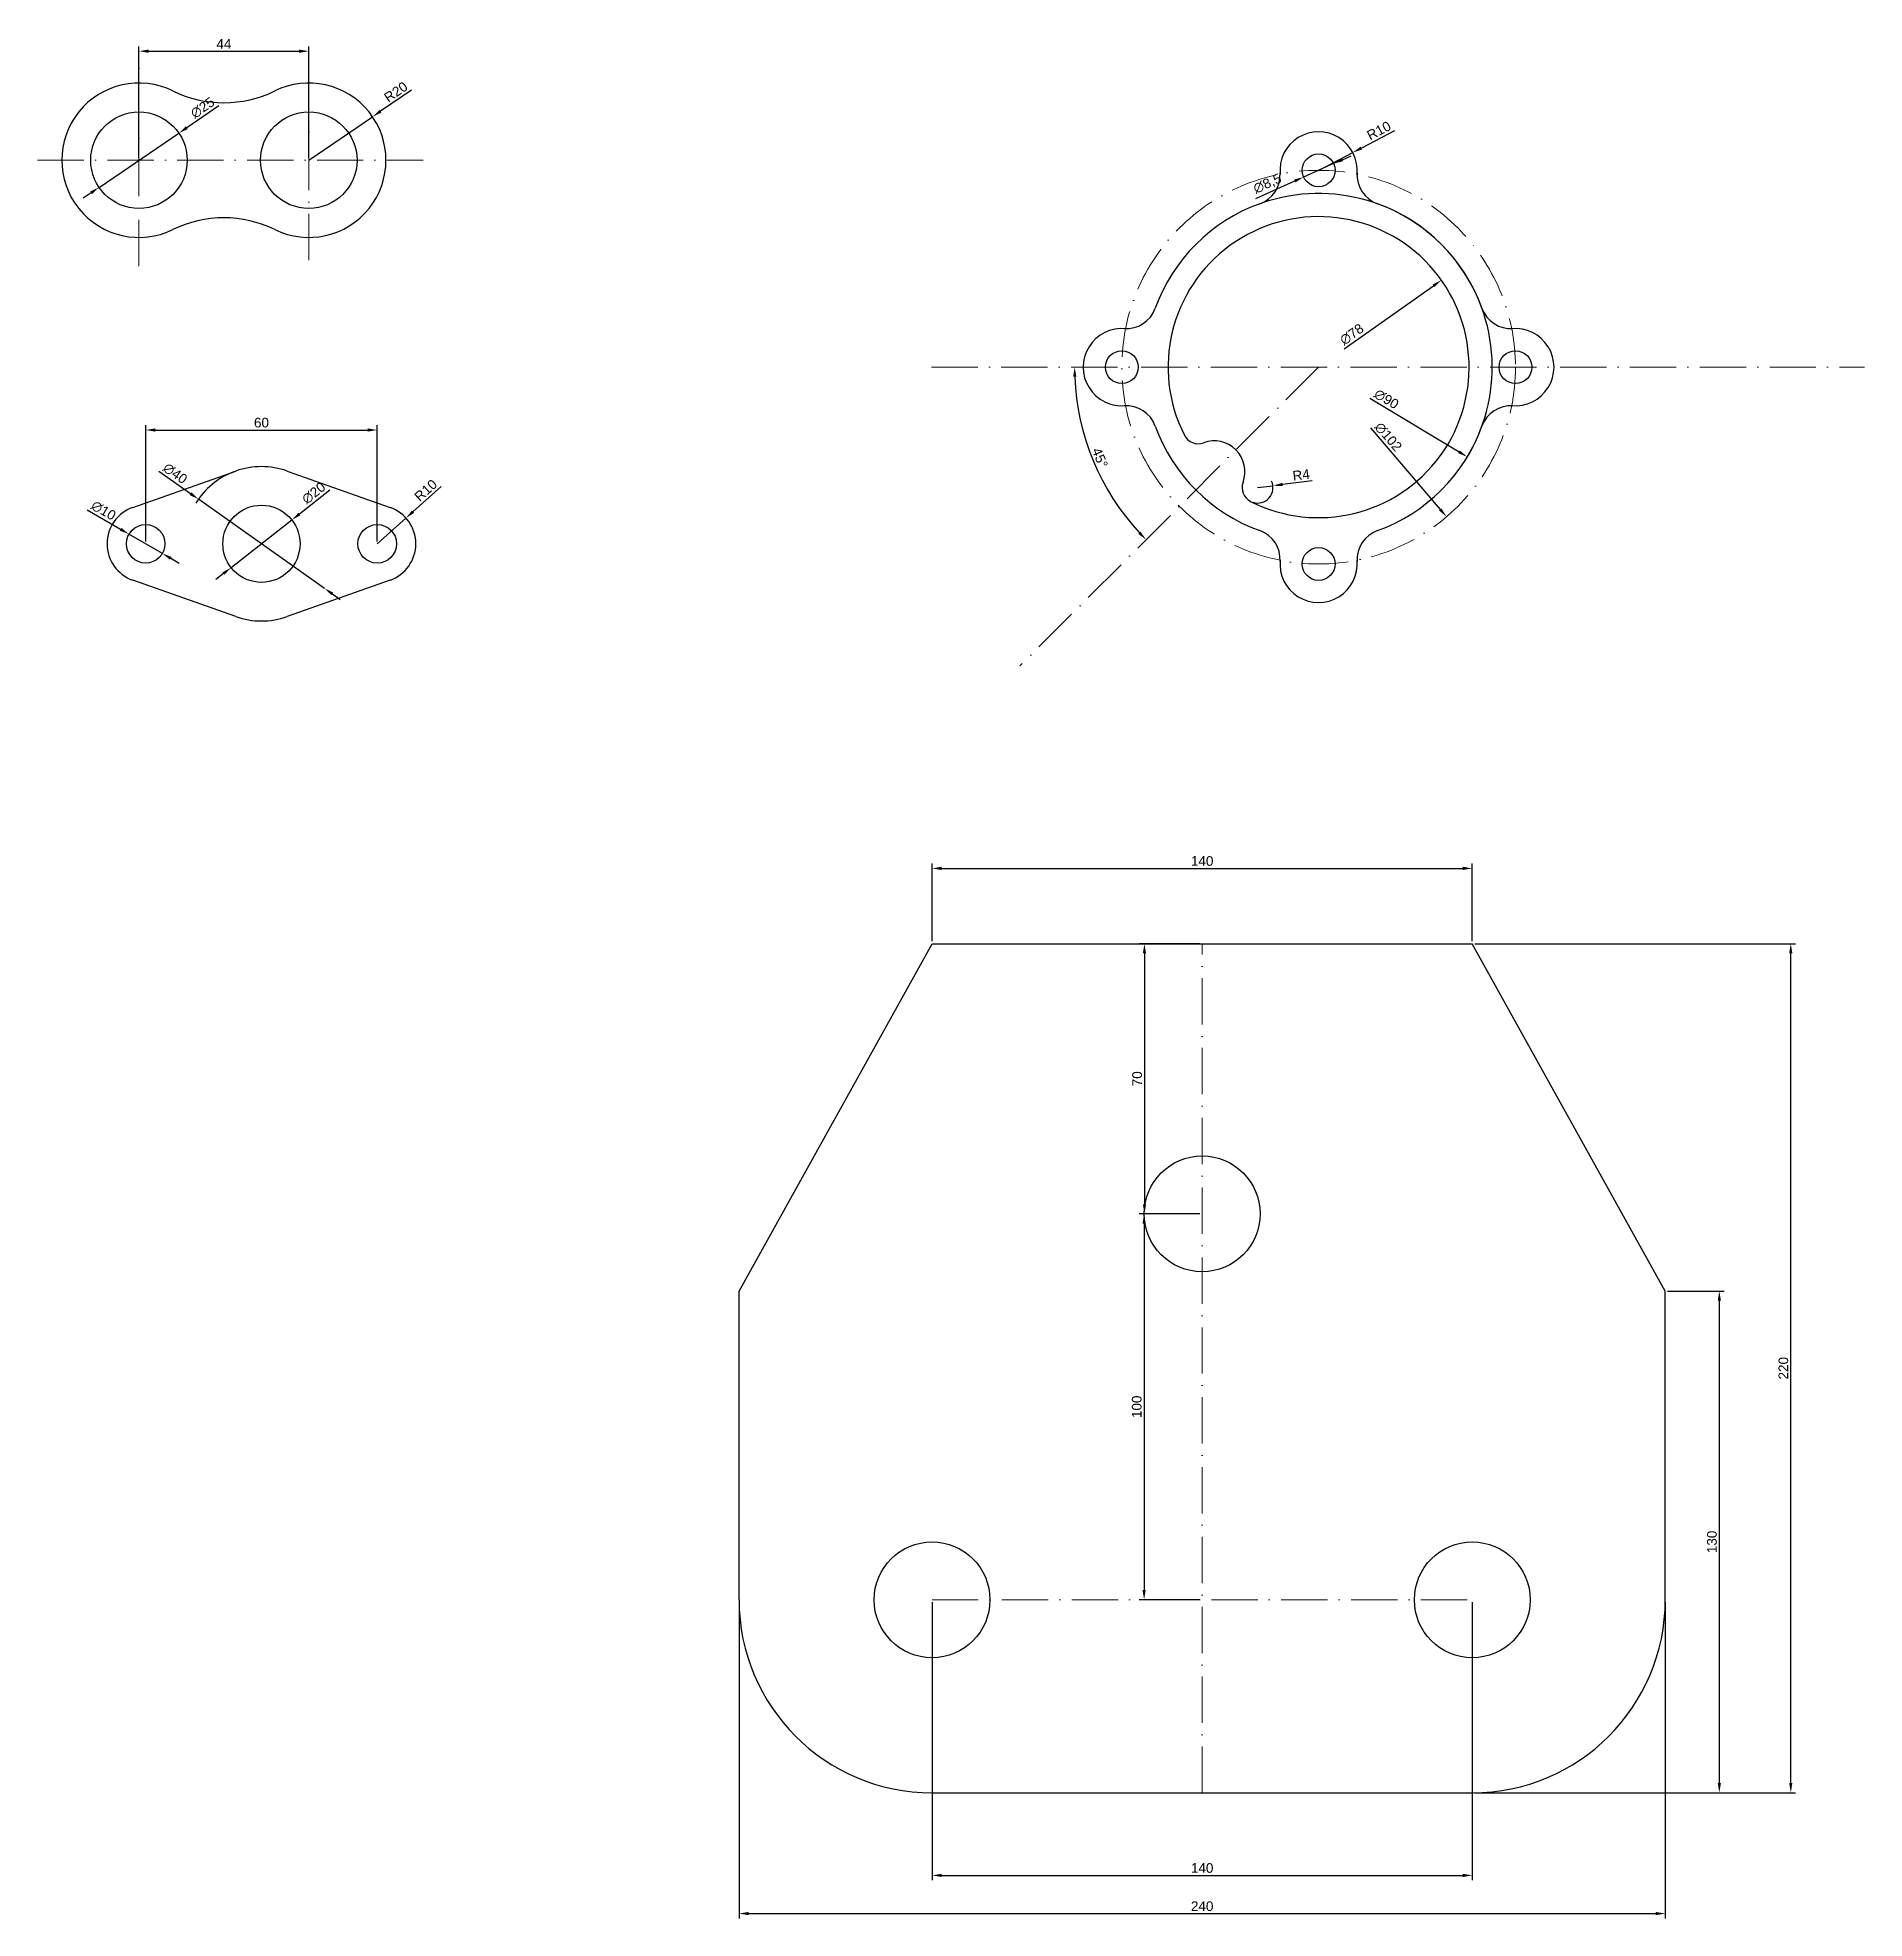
# Model space of a CAD drawing. Header units: millimetres. Extents: x 2433 to 2942, y 547 to 3299.
# Drawn here: x 2468.6 to 2942, y 547.3 to 1034.7 of the extents above; entities that cross this region are included whole.
import ezdxf

# ---------------------------------------------------------------- set-up
doc = ezdxf.new("R2010")
doc.units = ezdxf.units.MM
doc.linetypes.add('ACAD_ISO10W100', pattern=[18, 12, -3, 0, -3])
doc.layers.get('0').update_dxf_attribs({"lineweight": 25})
doc.layers.add('eksen çizgisi', color=1, linetype='ACAD_ISO10W100', lineweight=15)
doc.layers.add('ölçülendirme', color=2, linetype='Continuous', lineweight=15)
doc.styles.get("Standard").update_dxf_attribs({"font": 'arial.ttf'})
doc.dimstyles.new('ISO-25', dxfattribs={"dimtxt": 2.5, "dimasz": 2.5, "dimexe": 1.25, "dimexo": 0.625, "dimtad": 1, "dimtxsty": 'Standard', "dimcen": 2.5, "dimadec": 0, "dimazin": 0, "dimtfac": 1, "dimtmove": 0, "dimatfit": 3, "dimfxl": 1, "dimarcsym": 0})

msp = doc.modelspace()

# ---------------------------------------------------------------- blocks, each defined once
blk = doc.blocks.new('*D482')
at = {"layer": 'Defpoints', "color": 0, "transparency": 16777216}
for p in [(2538.88, 1031.16), (2494.88, 1002.9), (2538.88, 1002.9)]:
    blk.add_point(p, dxfattribs=at)
at = {"layer": 'ölçülendirme', "color": 0, "lineweight": -2, "transparency": 16777216}
for p, q in [((2494.88, 1003.53), (2494.88, 1032.41)), ((2497.38, 1031.16), (2536.38, 1031.16)), ((2538.88, 1003.53), (2538.88, 1032.41))]:
    blk.add_line(p, q, dxfattribs=at)
at = {"layer": 'ölçülendirme', "color": 0, "transparency": 16777216}
for points in [[(2497.38, 1031.58), (2497.38, 1030.74), (2494.88, 1031.16)], [(2536.38, 1031.58), (2536.38, 1030.74), (2538.88, 1031.16)]]:
    blk.add_solid(points, dxfattribs=at)
at = {"layer": 'ölçülendirme', "color": 0, "transparency": 16777216, "insert": (2516.88, 1033.04), "char_height": 2.5, "attachment_point": 5}
blk.add_mtext('44', dxfattribs=at)
blk = doc.blocks.new('*D483')
at = {"layer": 'Defpoints', "color": 0, "transparency": 16777216}
for p in [(2505.22, 1009.93), (2484.54, 995.88)]:
    blk.add_point(p, dxfattribs=at)
at = {"layer": 'ölçülendirme', "color": 0, "lineweight": -2, "transparency": 16777216}
for p, q in [((2515.61, 1017), (2507.28, 1011.34)), ((2484.54, 995.88), (2505.22, 1009.93)), ((2482.48, 994.47), (2480.41, 993.06))]:
    blk.add_line(p, q, dxfattribs=at)
at = {"layer": 'ölçülendirme', "color": 0, "transparency": 16777216}
for points in [[(2507.05, 1011.68), (2507.52, 1010.99), (2505.22, 1009.93)], [(2482.24, 994.81), (2482.71, 994.13), (2484.54, 995.88)]]:
    blk.add_solid(points, dxfattribs=at)
at = {"layer": 'ölçülendirme', "color": 0, "transparency": 16777216, "insert": (2511.37, 1016.5), "char_height": 2.5, "attachment_point": 5, "rotation": 34.2158}
blk.add_mtext('∅25', dxfattribs=at)
blk = doc.blocks.new('*D484')
at = {"layer": 'Defpoints', "color": 0, "transparency": 16777216}
for p in [(2555.4, 1014.17), (2538.88, 1002.9)]:
    blk.add_point(p, dxfattribs=at)
at = {"layer": 'ölçülendirme', "color": 0, "lineweight": -2, "transparency": 16777216}
for p, q in [((2565.49, 1021.06), (2557.47, 1015.58)), ((2538.88, 1002.9), (2555.4, 1014.17))]:
    blk.add_line(p, q, dxfattribs=at)
at = {"layer": 'ölçülendirme', "color": 0, "transparency": 16777216}
blk.add_solid([(2557.23, 1015.93), (2557.7, 1015.24), (2555.4, 1014.17)], dxfattribs=at)
at = {"layer": 'ölçülendirme', "color": 0, "transparency": 16777216, "insert": (2561.44, 1020.6), "char_height": 2.5, "attachment_point": 5, "rotation": 34.2994}
blk.add_mtext('R20', dxfattribs=at)
blk = doc.blocks.new('*D485')
at = {"layer": 'Defpoints', "color": 0, "transparency": 16777216}
for p in [(2564.06, 910.19), (2556.62, 903.52)]:
    blk.add_point(p, dxfattribs=at)
at = {"layer": 'ölçülendirme', "color": 0, "lineweight": -2, "transparency": 16777216}
for p, q in [((2573.16, 918.35), (2565.93, 911.86)), ((2556.62, 903.52), (2564.06, 910.19))]:
    blk.add_line(p, q, dxfattribs=at)
at = {"layer": 'ölçülendirme', "color": 0, "transparency": 16777216}
blk.add_solid([(2565.65, 912.17), (2566.2, 911.55), (2564.06, 910.19)], dxfattribs=at)
at = {"layer": 'ölçülendirme', "color": 0, "transparency": 16777216, "insert": (2569.2, 917.36), "char_height": 2.5, "attachment_point": 5, "rotation": 41.874}
blk.add_mtext('R10', dxfattribs=at)
blk = doc.blocks.new('*D486')
at = {"layer": 'Defpoints', "color": 0, "transparency": 16777216}
for p in [(2556.62, 933), (2496.62, 903.52), (2556.62, 903.52)]:
    blk.add_point(p, dxfattribs=at)
at = {"layer": 'ölçülendirme', "color": 0, "lineweight": -2, "transparency": 16777216}
for p, q in [((2496.62, 904.14), (2496.62, 934.25)), ((2499.12, 933), (2554.12, 933)), ((2556.62, 904.14), (2556.62, 934.25))]:
    blk.add_line(p, q, dxfattribs=at)
at = {"layer": 'ölçülendirme', "color": 0, "transparency": 16777216}
for points in [[(2499.12, 933.42), (2499.12, 932.58), (2496.62, 933)], [(2554.12, 933.42), (2554.12, 932.58), (2556.62, 933)]]:
    blk.add_solid(points, dxfattribs=at)
at = {"layer": 'ölçülendirme', "color": 0, "transparency": 16777216, "insert": (2526.62, 934.9), "char_height": 2.5, "attachment_point": 5}
blk.add_mtext('60', dxfattribs=at)
blk = doc.blocks.new('*D487')
at = {"layer": 'Defpoints', "color": 0, "transparency": 16777216}
for p in [(2510.29, 915.07), (2542.95, 891.97)]:
    blk.add_point(p, dxfattribs=at)
at = {"layer": 'ölçülendirme', "color": 0, "lineweight": -2, "transparency": 16777216}
for p, q in [((2500.05, 922.31), (2508.25, 916.51)), ((2542.95, 891.97), (2510.29, 915.07)), ((2544.99, 890.53), (2547.03, 889.09))]:
    blk.add_line(p, q, dxfattribs=at)
blk.add_arc((2526.62, 903.52), 20, 111.2617, 148.3166, dxfattribs=at)
at = {"layer": 'ölçülendirme', "color": 0, "transparency": 16777216}
for points in [[(2508.49, 916.85), (2508.01, 916.17), (2510.29, 915.07)], [(2545.23, 890.87), (2544.75, 890.19), (2542.95, 891.97)]]:
    blk.add_solid(points, dxfattribs=at)
at = {"layer": 'ölçülendirme', "color": 0, "transparency": 16777216, "insert": (2504.26, 921.74), "char_height": 2.5, "attachment_point": 5, "rotation": 324.7356}
blk.add_mtext('∅40', dxfattribs=at)
blk = doc.blocks.new('*D488')
at = {"layer": 'Defpoints', "color": 0, "transparency": 16777216}
for p in [(2534.49, 909.69), (2518.75, 897.35)]:
    blk.add_point(p, dxfattribs=at)
at = {"layer": 'ölçülendirme', "color": 0, "lineweight": -2, "transparency": 16777216}
for p, q in [((2544.36, 917.43), (2536.45, 911.23)), ((2518.75, 897.35), (2534.49, 909.69)), ((2516.78, 895.81), (2514.81, 894.26))]:
    blk.add_line(p, q, dxfattribs=at)
at = {"layer": 'ölçülendirme', "color": 0, "transparency": 16777216}
for points in [[(2536.2, 911.56), (2536.71, 910.9), (2534.49, 909.69)], [(2516.52, 896.13), (2517.04, 895.48), (2518.75, 897.35)]]:
    blk.add_solid(points, dxfattribs=at)
at = {"layer": 'ölçülendirme', "color": 0, "transparency": 16777216, "insert": (2540.17, 916.65), "char_height": 2.5, "attachment_point": 5, "rotation": 38.1045}
blk.add_mtext('∅20', dxfattribs=at)
blk = doc.blocks.new('*D489')
at = {"layer": 'Defpoints', "color": 0, "transparency": 16777216}
for p in [(2492.29, 906.03), (2500.94, 901.01)]:
    blk.add_point(p, dxfattribs=at)
at = {"layer": 'ölçülendirme', "color": 0, "lineweight": -2, "transparency": 16777216}
for p, q in [((2481.44, 912.31), (2490.13, 907.28)), ((2500.94, 901.01), (2492.29, 906.03)), ((2503.11, 899.76), (2505.27, 898.51))]:
    blk.add_line(p, q, dxfattribs=at)
at = {"layer": 'ölçülendirme', "color": 0, "transparency": 16777216}
for points in [[(2490.34, 907.64), (2489.92, 906.92), (2492.29, 906.03)], [(2503.32, 900.12), (2502.9, 899.4), (2500.94, 901.01)]]:
    blk.add_solid(points, dxfattribs=at)
at = {"layer": 'ölçülendirme', "color": 0, "transparency": 16777216, "insert": (2485.69, 912.13), "char_height": 2.5, "attachment_point": 5, "rotation": 329.9188}
blk.add_mtext('∅10', dxfattribs=at)
blk = doc.blocks.new('*D549')
at = {"layer": 'Defpoints', "color": 0, "transparency": 16777216}
for p in [(2809.42, 1004.91), (2800.55, 1000.28)]:
    blk.add_point(p, dxfattribs=at)
at = {"layer": 'ölçülendirme', "color": 0, "lineweight": -2, "transparency": 16777216}
for p, q in [((2820.25, 1010.56), (2811.63, 1006.07)), ((2800.55, 1000.28), (2809.42, 1004.91))]:
    blk.add_line(p, q, dxfattribs=at)
at = {"layer": 'ölçülendirme', "color": 0, "transparency": 16777216}
blk.add_solid([(2811.44, 1006.44), (2811.83, 1005.7), (2809.42, 1004.91)], dxfattribs=at)
at = {"layer": 'ölçülendirme', "color": 0, "transparency": 16777216, "insert": (2816.17, 1010.58), "char_height": 2.5, "attachment_point": 5, "rotation": 27.5566}
blk.add_mtext('R10', dxfattribs=at)
blk = doc.blocks.new('*D550')
at = {"layer": 'Defpoints', "color": 0, "transparency": 16777216}
for p in [(2784.73, 918.07), (2788.7, 918.57)]:
    blk.add_point(p, dxfattribs=at)
at = {"layer": 'ölçülendirme', "color": 0, "lineweight": -2, "transparency": 16777216}
for p, q in [((2784.73, 918.07), (2788.7, 918.57)), ((2798.89, 919.85), (2791.18, 918.88))]:
    blk.add_line(p, q, dxfattribs=at)
blk.add_arc((2784.73, 918.07), 4, 252.0749, 25.095, dxfattribs=at)
at = {"layer": 'ölçülendirme', "color": 0, "transparency": 16777216}
blk.add_solid([(2791.13, 919.29), (2791.23, 918.47), (2788.7, 918.57)], dxfattribs=at)
at = {"layer": 'ölçülendirme', "color": 0, "transparency": 16777216, "insert": (2796.04, 921.38), "char_height": 2.5, "attachment_point": 5, "rotation": 7.1901}
blk.add_mtext('R4', dxfattribs=at)
blk = doc.blocks.new('*D551')
at = {"layer": 'Defpoints', "color": 0, "transparency": 16777216}
for p in [(2700.24, 949.28), (2800.55, 949.28), (2941.98, 949.28), (2739.48, 932.92), (2723.17, 871.9)]:
    blk.add_point(p, dxfattribs=at)
at = {"layer": 'ölçülendirme', "color": 0, "lineweight": -2, "transparency": 16777216}
blk.add_arc((2800.55, 949.28), 63.23, 182.2656, 222.7344, dxfattribs=at)
at = {"layer": 'ölçülendirme', "color": 0, "transparency": 16777216}
for points in [[(2736.96, 946.78), (2737.79, 946.79), (2737.32, 949.28)], [(2754.41, 906.67), (2753.81, 906.09), (2755.84, 904.58)]]:
    blk.add_solid(points, dxfattribs=at)
at = {"layer": 'ölçülendirme', "color": 0, "transparency": 16777216, "insert": (2743.89, 925.81), "char_height": 2.5, "attachment_point": 5, "rotation": 292.5}
blk.add_mtext('45°', dxfattribs=at)
blk = doc.blocks.new('*D552')
at = {"layer": 'Defpoints', "color": 0, "transparency": 16777216}
for p in [(2804.43, 1002.02), (2796.67, 998.55)]:
    blk.add_point(p, dxfattribs=at)
at = {"layer": 'ölçülendirme', "color": 0, "lineweight": -2, "transparency": 16777216}
for p, q in [((2806.71, 1003.04), (2808.99, 1004.06)), ((2804.43, 1002.02), (2796.67, 998.55)), ((2784.31, 993.02), (2794.39, 997.53))]:
    blk.add_line(p, q, dxfattribs=at)
at = {"layer": 'ölçülendirme', "color": 0, "transparency": 16777216}
for points in [[(2806.54, 1003.42), (2806.88, 1002.66), (2804.43, 1002.02)], [(2794.22, 997.91), (2794.56, 997.15), (2796.67, 998.55)]]:
    blk.add_solid(points, dxfattribs=at)
at = {"layer": 'ölçülendirme', "color": 0, "transparency": 16777216, "insert": (2787.33, 996.74), "char_height": 2.5, "attachment_point": 5, "rotation": 24.1144}
blk.add_mtext('∅8,5', dxfattribs=at)
blk = doc.blocks.new('*D553')
at = {"layer": 'Defpoints', "color": 0, "transparency": 16777216}
for p in [(2832.38, 971.82), (2768.72, 926.75)]:
    blk.add_point(p, dxfattribs=at)
at = {"layer": 'ölçülendirme', "color": 0, "lineweight": -2, "transparency": 16777216}
blk.add_line((2807.21, 954), (2830.34, 970.37), dxfattribs=at)
at = {"layer": 'ölçülendirme', "color": 0, "transparency": 16777216}
blk.add_solid([(2830.1, 970.71), (2830.58, 970.03), (2832.38, 971.82)], dxfattribs=at)
at = {"layer": 'ölçülendirme', "color": 0, "transparency": 16777216, "insert": (2809.16, 957.79), "char_height": 2.5, "attachment_point": 5, "rotation": 35.2898}
blk.add_mtext('∅78', dxfattribs=at)
blk = doc.blocks.new('*D554')
at = {"layer": 'Defpoints', "color": 0, "transparency": 16777216}
for p in [(2762.01, 972.52), (2839.09, 926.05)]:
    blk.add_point(p, dxfattribs=at)
at = {"layer": 'ölçülendirme', "color": 0, "lineweight": -2, "transparency": 16777216}
blk.add_line((2813.87, 941.26), (2836.95, 927.34), dxfattribs=at)
blk.add_arc((2800.55, 949.28), 45, 327.3243, 109.0168, dxfattribs=at)
at = {"layer": 'ölçülendirme', "color": 0, "transparency": 16777216}
blk.add_solid([(2837.16, 927.7), (2836.73, 926.99), (2839.09, 926.05)], dxfattribs=at)
at = {"layer": 'ölçülendirme', "color": 0, "transparency": 16777216, "insert": (2818.12, 941), "char_height": 2.5, "attachment_point": 5, "rotation": 328.9159}
blk.add_mtext('∅90', dxfattribs=at)
blk = doc.blocks.new('*D555')
at = {"layer": 'Defpoints', "color": 0, "transparency": 16777216}
for p in [(2767.41, 988.04), (2833.7, 910.53)]:
    blk.add_point(p, dxfattribs=at)
at = {"layer": 'ölçülendirme', "color": 0, "lineweight": -2, "transparency": 16777216}
blk.add_line((2814.02, 933.53), (2832.07, 912.43), dxfattribs=at)
at = {"layer": 'ölçülendirme', "color": 0, "transparency": 16777216}
blk.add_solid([(2832.39, 912.7), (2831.76, 912.15), (2833.7, 910.53)], dxfattribs=at)
at = {"layer": 'ölçülendirme', "color": 0, "transparency": 16777216, "insert": (2818.6, 931.22), "char_height": 2.5, "attachment_point": 5, "rotation": 310.5361}
blk.add_mtext('∅102', dxfattribs=at)
blk = doc.blocks.new('*D556')
at = {"layer": 'Defpoints', "color": 0, "transparency": 16777216}
for p in [(2840.38, 819.42), (2700.38, 799.9), (2840.38, 799.9)]:
    blk.add_point(p, dxfattribs=at)
at = {"layer": 'ölçülendirme', "color": 0, "lineweight": -2, "transparency": 16777216}
for p, q in [((2700.38, 800.52), (2700.38, 820.67)), ((2702.88, 819.42), (2837.88, 819.42)), ((2840.38, 800.52), (2840.38, 820.67))]:
    blk.add_line(p, q, dxfattribs=at)
at = {"layer": 'ölçülendirme', "color": 0, "transparency": 16777216}
for points in [[(2702.88, 819.84), (2702.88, 819), (2700.38, 819.42)], [(2837.88, 819.84), (2837.88, 819), (2840.38, 819.42)]]:
    blk.add_solid(points, dxfattribs=at)
at = {"layer": 'ölçülendirme', "color": 0, "transparency": 16777216, "insert": (2770.38, 821.32), "char_height": 2.5, "attachment_point": 5}
blk.add_mtext('140', dxfattribs=at)
blk = doc.blocks.new('*D557')
at = {"layer": 'Defpoints', "color": 0, "transparency": 16777216}
for p in [(2770.38, 799.9), (2755.43, 729.9), (2770.38, 729.9)]:
    blk.add_point(p, dxfattribs=at)
at = {"layer": 'ölçülendirme', "color": 0, "lineweight": -2, "transparency": 16777216}
for p, q in [((2769.75, 799.9), (2754.18, 799.9)), ((2755.43, 797.4), (2755.43, 732.4)), ((2769.75, 729.9), (2754.18, 729.9))]:
    blk.add_line(p, q, dxfattribs=at)
at = {"layer": 'ölçülendirme', "color": 0, "transparency": 16777216}
for points in [[(2755.01, 797.4), (2755.84, 797.4), (2755.43, 799.9)], [(2755.01, 732.4), (2755.84, 732.4), (2755.43, 729.9)]]:
    blk.add_solid(points, dxfattribs=at)
at = {"layer": 'ölçülendirme', "color": 0, "transparency": 16777216, "insert": (2753.53, 764.9), "char_height": 2.5, "attachment_point": 5, "rotation": 90}
blk.add_mtext('70', dxfattribs=at)
blk = doc.blocks.new('*D558')
at = {"layer": 'Defpoints', "color": 0, "transparency": 16777216}
for p in [(2770.38, 729.9), (2755.34, 629.9), (2770.38, 629.9)]:
    blk.add_point(p, dxfattribs=at)
at = {"layer": 'ölçülendirme', "color": 0, "lineweight": -2, "transparency": 16777216}
for p, q in [((2769.75, 729.9), (2754.09, 729.9)), ((2755.34, 727.4), (2755.34, 632.4)), ((2769.75, 629.9), (2754.09, 629.9))]:
    blk.add_line(p, q, dxfattribs=at)
at = {"layer": 'ölçülendirme', "color": 0, "transparency": 16777216}
for points in [[(2754.92, 727.4), (2755.75, 727.4), (2755.34, 729.9)], [(2754.92, 632.4), (2755.75, 632.4), (2755.34, 629.9)]]:
    blk.add_solid(points, dxfattribs=at)
at = {"layer": 'ölçülendirme', "color": 0, "transparency": 16777216, "insert": (2753.44, 679.9), "char_height": 2.5, "attachment_point": 5, "rotation": 90}
blk.add_mtext('100', dxfattribs=at)
blk = doc.blocks.new('*D559')
at = {"layer": 'Defpoints', "color": 0, "transparency": 16777216}
for p in [(2700.38, 629.9), (2840.38, 629.9), (2840.38, 558.49)]:
    blk.add_point(p, dxfattribs=at)
at = {"layer": 'ölçülendirme', "color": 0, "lineweight": -2, "transparency": 16777216}
for p, q in [((2700.38, 629.27), (2700.38, 557.24)), ((2840.38, 629.27), (2840.38, 557.24)), ((2702.88, 558.49), (2837.88, 558.49))]:
    blk.add_line(p, q, dxfattribs=at)
at = {"layer": 'ölçülendirme', "color": 0, "transparency": 16777216}
for points in [[(2702.88, 558.91), (2702.88, 558.07), (2700.38, 558.49)], [(2837.88, 558.91), (2837.88, 558.07), (2840.38, 558.49)]]:
    blk.add_solid(points, dxfattribs=at)
at = {"layer": 'ölçülendirme', "color": 0, "transparency": 16777216, "insert": (2770.38, 560.39), "char_height": 2.5, "attachment_point": 5}
blk.add_mtext('140', dxfattribs=at)
blk = doc.blocks.new('*D560')
at = {"layer": 'Defpoints', "color": 0, "transparency": 16777216}
for p in [(2650.38, 629.9), (2890.38, 629.9), (2890.38, 548.6)]:
    blk.add_point(p, dxfattribs=at)
at = {"layer": 'ölçülendirme', "color": 0, "lineweight": -2, "transparency": 16777216}
for p, q in [((2650.38, 629.27), (2650.38, 547.35)), ((2890.38, 629.27), (2890.38, 547.35)), ((2652.88, 548.6), (2887.88, 548.6))]:
    blk.add_line(p, q, dxfattribs=at)
at = {"layer": 'ölçülendirme', "color": 0, "transparency": 16777216}
for points in [[(2652.88, 549.02), (2652.88, 548.18), (2650.38, 548.6)], [(2887.88, 549.02), (2887.88, 548.18), (2890.38, 548.6)]]:
    blk.add_solid(points, dxfattribs=at)
at = {"layer": 'ölçülendirme', "color": 0, "transparency": 16777216, "insert": (2770.38, 550.5), "char_height": 2.5, "attachment_point": 5}
blk.add_mtext('240', dxfattribs=at)
blk = doc.blocks.new('*D561')
at = {"layer": 'Defpoints', "color": 0, "transparency": 16777216}
for p in [(2840.38, 799.9), (2922.91, 799.9), (2840.38, 579.9)]:
    blk.add_point(p, dxfattribs=at)
at = {"layer": 'ölçülendirme', "color": 0, "lineweight": -2, "transparency": 16777216}
for p, q in [((2841, 799.9), (2924.16, 799.9)), ((2922.91, 582.4), (2922.91, 797.4)), ((2841, 579.9), (2924.16, 579.9))]:
    blk.add_line(p, q, dxfattribs=at)
at = {"layer": 'ölçülendirme', "color": 0, "transparency": 16777216}
for points in [[(2922.49, 797.4), (2923.32, 797.4), (2922.91, 799.9)], [(2922.49, 582.4), (2923.32, 582.4), (2922.91, 579.9)]]:
    blk.add_solid(points, dxfattribs=at)
at = {"layer": 'ölçülendirme', "color": 0, "transparency": 16777216, "insert": (2921, 689.9), "char_height": 2.5, "attachment_point": 5, "rotation": 90}
blk.add_mtext('220', dxfattribs=at)
blk = doc.blocks.new('*D562')
at = {"layer": 'Defpoints', "color": 0, "transparency": 16777216}
for p in [(2890.38, 709.9), (2840.38, 579.9), (2904.39, 579.9)]:
    blk.add_point(p, dxfattribs=at)
at = {"layer": 'ölçülendirme', "color": 0, "lineweight": -2, "transparency": 16777216}
for p, q in [((2891, 709.9), (2905.64, 709.9)), ((2904.39, 707.4), (2904.39, 582.4)), ((2841, 579.9), (2905.64, 579.9))]:
    blk.add_line(p, q, dxfattribs=at)
at = {"layer": 'ölçülendirme', "color": 0, "transparency": 16777216}
for points in [[(2903.98, 707.4), (2904.81, 707.4), (2904.39, 709.9)], [(2903.98, 582.4), (2904.81, 582.4), (2904.39, 579.9)]]:
    blk.add_solid(points, dxfattribs=at)
at = {"layer": 'ölçülendirme', "color": 0, "transparency": 16777216, "insert": (2902.49, 644.9), "char_height": 2.5, "attachment_point": 5, "rotation": 90}
blk.add_mtext('130', dxfattribs=at)

# ---------------------------------------------------------------- dimensions: what is measured, and where the dimension line sits
at = {"layer": 'ölçülendirme'}
for base, p1, p2, picture, middle in [((2538.881, 1031.16), (2494.881, 1002.904), (2538.881, 1002.904), '*D482', (2516.881, 1033.035)), ((2556.617, 933.001), (2496.617, 903.519), (2556.617, 903.519), '*D486', (2526.617, 934.902)), ((2840.379, 819.42), (2700.379, 799.895), (2840.379, 799.895), '*D556', (2770.379, 821.321)), ((2890.379, 548.6), (2650.379, 629.895), (2890.379, 629.895), '*D560', (2770.379, 550.501)), ((2840.379, 558.489), (2700.379, 629.895), (2840.379, 629.895), '*D559', (2770.379, 560.39))]:
    dim = msp.add_linear_dim(base=base, p1=p1, p2=p2, dimstyle='ISO-25', dxfattribs=at)
    dim.commit()
    dim.dimension.update_dxf_attribs({"geometry": picture, "text_midpoint": middle})
for center, mpoint, picture, middle in [((2538.881, 1002.904), (2555.403, 1014.175), '*D484', (2561.442, 1020.596)), ((2800.551, 1000.285), (2809.417, 1004.911), '*D549', (2816.168, 1010.579)), ((2784.728, 918.066), (2788.697, 918.567), '*D550', (2796.038, 921.382)), ((2556.617, 903.519), (2564.064, 910.194), '*D485', (2569.204, 917.355))]:
    dim = msp.add_radius_dim(center=center, mpoint=mpoint, dimstyle='ISO-25', dxfattribs=at)
    dim.commit()
    dim.dimension.update_dxf_attribs({"geometry": picture, "text_midpoint": middle})
for p1, p2, picture, middle in [((2484.544, 995.876), (2505.217, 1009.933), '*D483', (2511.373, 1016.503)), ((2804.43, 1002.021), (2796.672, 998.549), '*D552', (2787.325, 996.74)), ((2542.947, 891.972), (2510.288, 915.066), '*D487', (2504.264, 921.74)), ((2518.749, 897.348), (2534.486, 909.69), '*D488', (2540.172, 916.654)), ((2500.944, 901.013), (2492.291, 906.025), '*D489', (2485.689, 912.127))]:
    dim = msp.add_diameter_dim_2p(p1=p1, p2=p2, dimstyle='ISO-25', dxfattribs=at)
    dim.commit()
    dim.dimension.update_dxf_attribs({"geometry": picture, "text_midpoint": middle})
for p1, p2, picture, middle in [((2762.013, 972.518), (2839.09, 926.052), '*D554', (2817.098, 939.31)), ((2767.405, 988.045), (2833.698, 910.525), '*D555', (2817.098, 929.936)), ((2768.718, 926.754), (2832.385, 971.816), '*D553', (2810.296, 956.182))]:
    dim = msp.add_diameter_dim_2p(p1=p1, p2=p2, dimstyle='ISO-25', dxfattribs=at)
    dim.commit()
    dim.dimension.update_dxf_attribs({"geometry": picture, "text_midpoint": middle, "dimtype": 163})
dim = msp.add_angular_dim_2l(base=(2739.478, 932.92), line1=((2800.551, 949.285), (2723.169, 871.903)), line2=((2700.237, 949.285), (2941.978, 949.285)), dimstyle='ISO-25', dxfattribs=at)
dim.commit()
dim.dimension.update_dxf_attribs({"geometry": '*D551', "text_midpoint": (2743.889, 925.815)})
for base, p1, p2, picture, middle in [((2755.428, 729.895), (2770.379, 799.895), (2770.379, 729.895), '*D557', (2753.526, 764.895)), ((2922.906, 799.895), (2840.379, 579.895), (2840.379, 799.895), '*D561', (2921.005, 689.895)), ((2755.338, 629.895), (2770.379, 729.895), (2770.379, 629.895), '*D558', (2753.437, 679.895)), ((2904.395, 579.895), (2890.379, 709.895), (2840.379, 579.895), '*D562', (2902.493, 644.895))]:
    dim = msp.add_linear_dim(base=base, p1=p1, p2=p2, angle=90, dimstyle='ISO-25', dxfattribs=at)
    dim.commit()
    dim.dimension.update_dxf_attribs({"geometry": picture, "text_midpoint": middle})

# ---------------------------------------------------------------- linework, layer by layer
for p, q in [((2493.284, 912.947), (2519.951, 922.375)), ((2533.284, 922.375), (2559.951, 912.947)), ((2519.951, 884.663), (2493.284, 894.091)), ((2559.951, 894.091), (2533.284, 884.663)), ((2650.379, 709.895), (2700.379, 799.895)), ((2700.379, 799.895), (2840.379, 799.895)), ((2890.379, 709.895), (2840.379, 799.895)), ((2650.379, 629.895), (2650.379, 709.895)), ((2890.379, 629.895), (2890.379, 709.895)), ((2700.379, 579.895), (2840.379, 579.895)), ((2840.379, 579.895), (2840.379, 579.895))]:
    msp.add_line(p, q)
for centre, radius in [((2494.881, 1002.904), 12.5), ((2538.881, 1002.904), 12.5), ((2800.551, 1000.285), 4.25), ((2749.551, 949.285), 4.25), ((2851.551, 949.285), 4.25), ((2526.617, 903.519), 10), ((2496.617, 903.519), 5), ((2556.617, 903.519), 5), ((2800.551, 898.285), 4.25), ((2770.379, 729.895), 15), ((2700.379, 629.895), 15), ((2840.379, 629.895), 15)]:
    msp.add_circle(centre, radius)
for centre, radius, start, end in [((2494.881, 1002.904), 20, 63.89612, 296.10388), ((2516.881, 1047.804), 30, 243.89612, 296.10388), ((2538.881, 1002.904), 20, 243.89612, 116.10388), ((2800.551, 1000.285), 10, 354.37373, 185.62627), ((2782.587, 999.148), 8, 289.81256, 3.62241), ((2818.515, 999.148), 8, 176.37759, 250.18744), ((2800.551, 949.285), 45, 109.81256, 160.18744), ((2800.551, 949.285), 45, 19.81256, 70.18744), ((2516.881, 958.005), 30, 63.89612, 116.10388), ((2800.551, 949.285), 39, 243.12244, 206.87756), ((2750.689, 967.249), 8, 266.37759, 340.18744), ((2850.414, 967.249), 8, 199.81256, 273.62241), ((2749.551, 949.285), 10, 84.37373, 275.62627), ((2851.551, 949.285), 10, 264.37373, 95.62627), ((2750.689, 931.321), 8, 19.81256, 93.62241), ((2850.414, 931.321), 8, 86.37759, 160.18744), ((2800.551, 949.285), 45, 199.81256, 250.18744), ((2769.332, 933.462), 4, 206.87756, 290.12468), ((2800.551, 949.285), 45, 289.81256, 340.18744), ((2773.461, 922.195), 8, 339.87532, 110.12468), ((2526.617, 903.519), 20, 70.52878, 109.47122), ((2784.728, 918.066), 4, 159.87532, 243.12244), ((2496.617, 903.519), 10, 109.47122, 250.52878), ((2556.617, 903.519), 10, 289.47122, 70.52878), ((2782.587, 899.422), 8, 356.37759, 70.18744), ((2818.515, 899.422), 8, 109.81256, 183.62241), ((2800.551, 898.285), 10, 174.37373, 5.62627), ((2526.617, 903.519), 20, 250.52878, 289.47122), ((2700.379, 629.895), 50, 180, 270), ((2840.379, 629.895), 50, 270, 0)]:
    msp.add_arc(centre, radius, start, end)
at = {"layer": 'eksen çizgisi'}
for p, q in [((2494.881, 975.454), (2494.881, 1030.761)), ((2538.881, 977.05), (2538.881, 1031.16)), ((2468.616, 1002.904), (2568.547, 1002.904)), ((2700.237, 949.285), (2941.978, 949.285)), ((2800.551, 949.285), (2723.169, 871.903)), ((2770.379, 579.895), (2770.379, 799.895)), ((2700.379, 629.895), (2840.379, 629.895))]:
    msp.add_line(p, q, dxfattribs=at)
msp.add_circle((2800.551, 949.285), 51, dxfattribs=at)

msp.set_redraw_order([(e.dxf.handle, doc.entitydb.next_handle()) for e in msp.query("TEXT MTEXT ATTDEF DIMENSION ARC_DIMENSION")])  # texts and dimensions are drawn at this point

doc.saveas('drawing.dxf')
